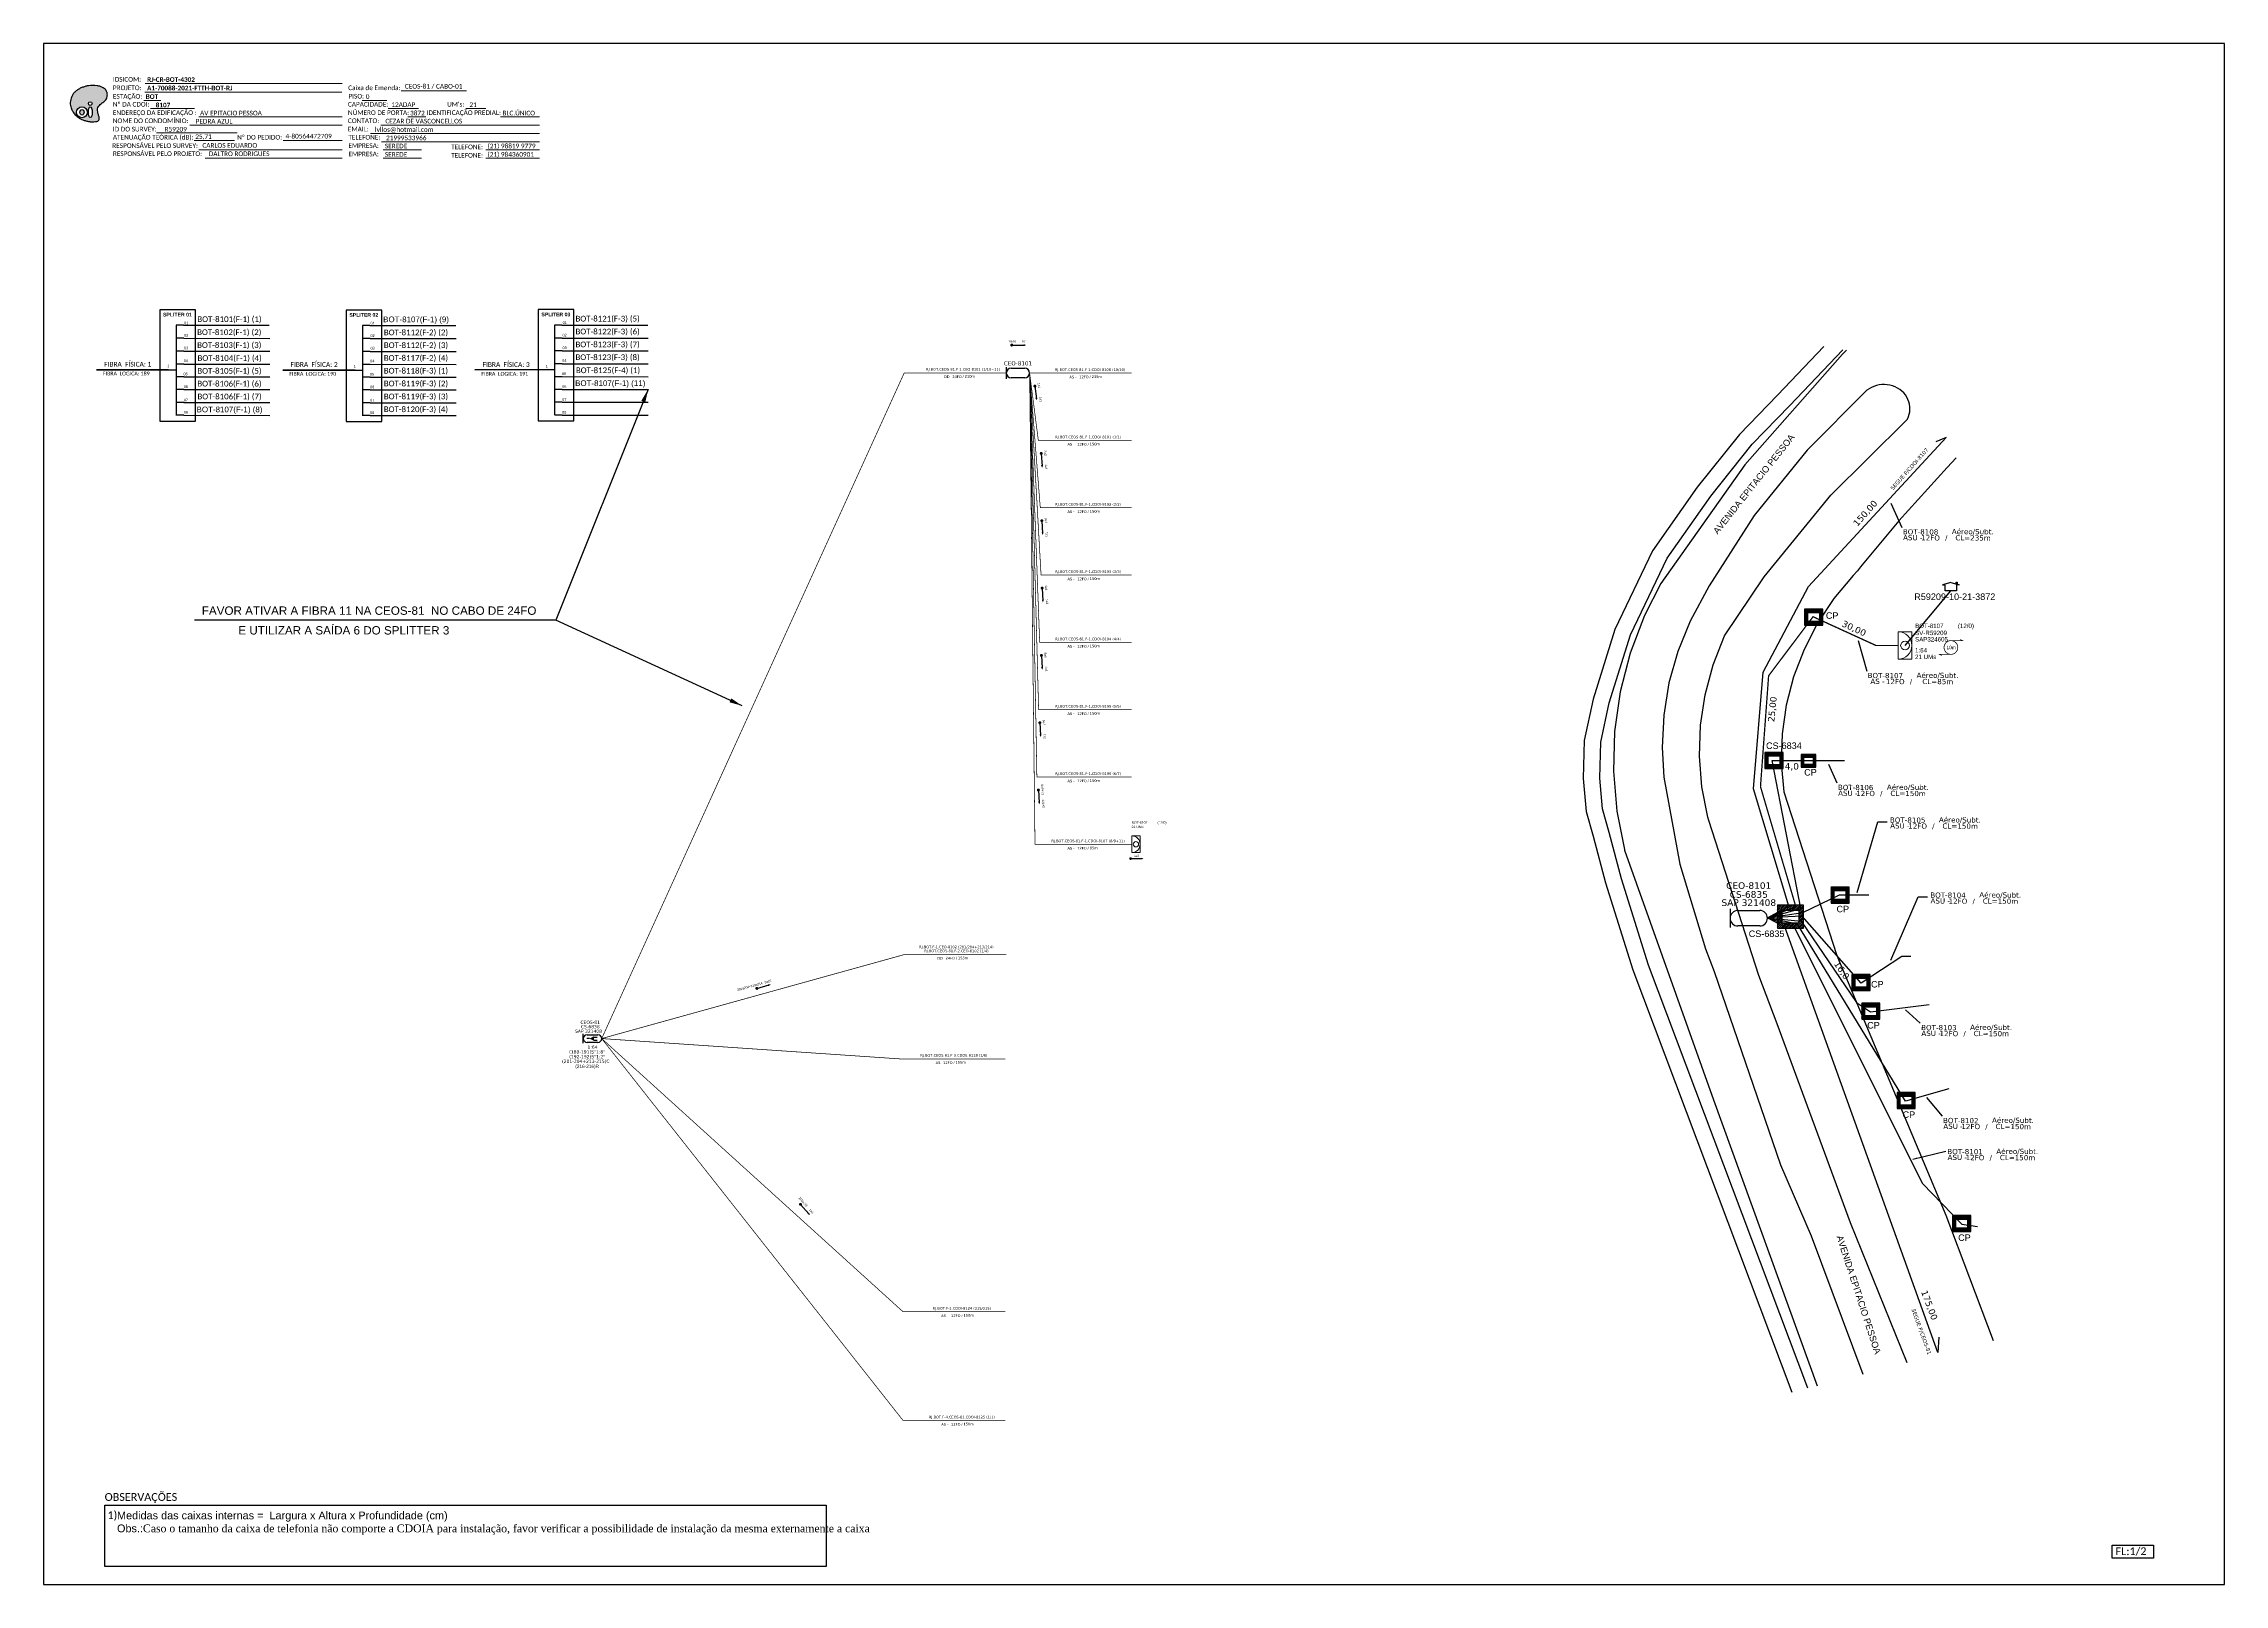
# Model space of a CAD drawing. Header units: metres. Extents: x -1286 to 457, y -500 to 94.
# Drawn here: x -1286 to -445, y -500 to 94 of the extents above; entities that cross this region are included whole.
import ezdxf
from ezdxf.enums import TextEntityAlignment as Align

# ---------------------------------------------------------------- set-up
doc = ezdxf.new("R2010")
doc.units = ezdxf.units.M
for name, color, linetype in [('10.0-Cartográfico', 4, 'Continuous'), ('10.1-Caixas Subterrâneas', 5, 'Continuous'), ('20.4-CEOS', 1, 'Continuous'), ('20.5-CEO', 1, 'Continuous'), ('CAP a instalar', 1, 'Continuous'), ('CD a instalar', 1, 'Continuous'), ('celulas gpon', 7, 'Continuous'), ('Folga', 1, 'Continuous'), ('label_cabos', 7, 'Continuous'), ('Legenda', 1, 'Continuous'), ('MUB_SEGMENTO', 7, 'Continuous'), ('SETA', 7, 'Continuous'), ('surveys', 7, 'Continuous'), ('surveys legendas', 7, 'Continuous')]:
    doc.layers.add(name, color=color, linetype=linetype)
for name, color, linetype, lineweight in [("20.0-LEGENDA DOS CDO'S", 1, 'Continuous', 0), ('20.1-CDO_INTERIOR', 1, 'Continuous', 0), ('40.1-ETIQUETAS', 1, 'Continuous', 20)]:
    doc.layers.add(name, color=color, linetype=linetype, lineweight=lineweight)
doc.layers.add('DROP DE CLIENTE', color=140, linetype='Continuous', plot=False)
doc.layers.add('EXTRA', color=50, linetype='Continuous', plot=False)
doc.styles.add('ARIAL', font='arial.ttf')
doc.styles.add('siredit', font='verdana.ttf')
doc.styles.add('WMF-Calibri0', font='calibri.ttf')
doc.styles.add('WMF-Calibri1', font='calibrib.ttf')
doc.linetypes.add('FENCELINE1', pattern='A,0.25,-0.1,[133,ltypeshp.shx,S=0.1,R=0,X=-0.1,Y=0],-0.1,1', length=1.45)
doc.dimstyles.new('ISO-25', dxfattribs={"dimtxt": 2.5, "dimasz": 2.5, "dimexe": 1.25, "dimexo": 0.625, "dimtad": 1, "dimtxsty": 'Standard', "dimcen": 2.5, "dimadec": 0, "dimazin": 0, "dimtfac": 1, "dimtmove": 0, "dimatfit": 3, "dimfxl": 0, "dimarcsym": 0})

# ---------------------------------------------------------------- blocks, each defined once
blk = doc.blocks.new('OI')
h = blk.add_hatch(color=40)
edge = h.paths.add_edge_path()
edge.add_spline(control_points=[(4.35, -0.67), (3.92, -0.99), (3.26, -1.5), (2.81, -2.59), (2.9, -3.5), (3.06, -4.27), (3.31, -4.85), (3.37, -5.39), (3.4, -5.88), (3.2, -6.4), (2.54, -6.61), (1.65, -6.63), (0.55, -6.67), (-0.56, -6.42), (-1.61, -6.14), (-2.77, -5.61), (-3.92, -4.77), (-4.89, -3.7), (-5.34, -2.65), (-5.6, -1.94), (-5.85, -0.96), (-5.71, 0.47), (-5.1, 2.02), (-4.14, 3.02), (-3.3, 3.61), (-2.37, 4.16), (-1.36, 4.44), (-0.56, 4.7), (0.79, 4.85), (2.24, 4.97), (3.79, 4.57), (4.67, 4.21), (5.44, 3.65), (5.76, 2.99), (6.03, 2.21), (6.01, 1.46), (5.72, 0.64), (5.31, 0.08), (4.88, -0.38), (4.51, -0.55), (4.35, -0.67)], knot_values=[0, 0, 0, 0, 1.60434, 2.417191, 3.427595, 4.282808, 4.776746, 5.304182, 5.888771, 6.258406, 6.858137, 7.79129, 8.986195, 10.124242, 11.187857, 12.242908, 13.953784, 15.414161, 16.515391, 17.349188, 17.675853, 19.552021, 21.515531, 22.568638, 23.63245, 24.621084, 25.782718, 26.745347, 27.142653, 29.870543, 31.004649, 31.921532, 32.709589, 33.801391, 34.042471, 35.192333, 35.971461, 36.628871, 37.254359, 37.836911, 37.836911, 37.836911, 37.836911], degree=3, periodic=0)
h.paths.add_polyline_path([(1.13, -0.87, -1), (-0.04, -0.87, -1)], flags=16)
edge = h.paths.add_edge_path(flags=16)
edge.add_ellipse((0.56, -3.59), major_axis=(-0.02, 1.71), ratio=0.361305, start_angle=0, end_angle=360)
h.paths.add_polyline_path([(-0.36, -3.62, -1), (-3.8, -3.62, -1)], flags=16)
edge = h.paths.add_edge_path(flags=0)
edge.add_ellipse((-2.08, -3.62), major_axis=(0, 0.885), ratio=0.758294, start_angle=0, end_angle=360)
at = {"color": 40}
for centre, radius in [((-2.08, -3.62), 1.72), ((0.54, -0.87), 0.587)]:
    blk.add_circle(centre, radius, dxfattribs=at)
blk.add_ellipse((-2.08, -3.62), major_axis=(0, 0.885), ratio=0.758294, start_param=-3.141592653589792, end_param=3.141592653589792, dxfattribs=at)
blk.add_ellipse((0.56, -3.59), major_axis=(-0.02, 1.71), ratio=0.361305, dxfattribs=at)
at = {"color": 40, "start_tangent": (-0.800898, -0.598801), "end_tangent": (-0.800898, -0.598801)}
blk.add_spline([(4.35, -0.67), (3.2, -1.78), (2.9, -2.54), (2.92, -3.55), (3.12, -4.38), (3.28, -4.85), (3.37, -5.37), (3.35, -5.95), (3.2, -6.29), (2.66, -6.55), (1.73, -6.63), (0.54, -6.62), (-0.58, -6.41), (-1.6, -6.11), (-2.56, -5.67), (-3.95, -4.67), (-4.89, -3.56), (-5.37, -2.56), (-5.64, -1.78), (-5.72, -1.46), (-5.63, 0.42), (-4.84, 2.22), (-4.13, 2.99), (-3.27, 3.62), (-2.4, 4.09), (-1.3, 4.47), (-0.37, 4.72), (0.02, 4.77), (2.75, 4.8), (3.85, 4.53), (4.69, 4.16), (5.31, 3.68), (5.85, 2.73), (5.93, 2.5), (5.94, 1.35), (5.67, 0.62), (5.29, 0.08), (4.84, -0.36), (4.35, -0.67)], degree=3, dxfattribs=at)
blk = doc.blocks.new('ETIQUETA_RS5F')
at = {"layer": '40.1-ETIQUETAS', "color": 0, "style": 'siredit'}
blk.add_text('/', height=1.5, dxfattribs=at).set_placement((1.6, -2), align=Align.MIDDLE_RIGHT)
for tag, p in [('ETIQUETA_R_SECUNDARIA', (1.2, 2.1)), ('ETIQUETA_R_PRIMARIA', (1.2, 4.1)), ('F_ATIVAS/F_MORTAS', (1.1, -4.2))]:
    blk.add_attdef(tag, text='', height=1.5, dxfattribs=at).set_placement(p, align=Align.MIDDLE_CENTER)
for tag, p in [('TIPO_CABO', (-6.6, -2.1)), ('CAP_CABO', (0.4, -2.1))]:
    blk.add_attdef(tag, text='', height=1.5, dxfattribs=at).set_placement(p, align=Align.MIDDLE_RIGHT)
for tag, p in [('FUSÃO_1', (0.8, -8.4)), ('FUSÃO_2', (0.8, -10.6)), ('FUSÃO_3', (0.8, -12.9)), ('FUSÃO_4', (0.8, -15.1)), ('FUSÃO_5', (0.8, -17.2))]:
    blk.add_attdef(tag, text='', height=1.5, dxfattribs=at).set_placement(p, align=Align.CENTER)
blk.add_attdef('METROS', text='', height=1.5, dxfattribs=at).set_placement((2.1, -2), align=Align.MIDDLE_LEFT)
blk = doc.blocks.new('CDOI_INT')
at = {"layer": '20.1-CDO_INTERIOR', "color": 0, "lineweight": 18}
blk.add_lwpolyline([(4.2, -4.2), (4.2, 4.2), (0, 4.2), (0, -4.2)], close=True, dxfattribs=at)
blk.add_circle((2.1, 0), 1.36, dxfattribs=at)
blk.add_arc((0, 0), 4.25, 270, 90, dxfattribs=at)
at = {"layer": "20.0-LEGENDA DOS CDO'S", "color": 0, "style": 'ARIAL'}
for tag, p in [('CDO_N', (-0.1, 10.4)), ('SPLITER_1', (21.2, 10.4)), ('SURVEY', (-0.1, 8.2)), ('SAP', (-0.1, 6.2)), ('SPLITER_2', (21.2, 8.7)), ('1:XX', (5.9, -2.2)), ('UMS', (5.9, -4.2))]:
    blk.add_attdef(tag, p, '', height=1.36, dxfattribs=at)
blk.add_attdef('FIBRAS_UTILIZADAS', text='', height=1.36, dxfattribs=at).set_placement((15.3, 10.4), align=Align.CENTER)
blk = doc.blocks.new('SURVEY_SURVEY')
for p, q in [((0, 0.0000127), (-0.0000126, 0.000009)), ((-0.0000126, 0.000009), (-0.0000086, 0.000009)), ((-0.0000086, 0), (-0.0000086, 0.000009)), ((0.0000086, 0), (-0.0000086, 0)), ((0, 0.0000127), (0.0000126, 0.000009)), ((0.0000084, 0.0000132), (0.0000098, 0.0000132)), ((0.0000084, 0.0000103), (0.0000084, 0.0000132)), ((0.0000126, 0.000009), (0.0000086, 0.000009)), ((0.0000086, 0.000009), (0.0000086, 0)), ((0.0000098, 0.0000132), (0.0000098, 0.0000099))]:
    blk.add_line(p, q)
blk = doc.blocks.new('*X70')
at = {"color": 0, "linetype": 'Continuous'}
for p, q in [((-1.25, 0.34099), (-0.49099, 1.1)), ((-1.25, 0.517767), (-0.667767, 1.1)), ((-1.25, 0.694544), (-0.844544, 1.1)), ((-1.25, 0.87132), (-1.02132, 1.1)), ((-1.25, 1.048097), (-1.198097, 1.1)), ((-1.25, 0.164214), (-0.8035, 0.610714)), ((-1.25, -0.012563), (-0.8035, 0.433937)), ((-1.25, -0.18934), (-0.8035, 0.25716)), ((-1.25, -0.366117), (-0.8035, 0.080383)), ((-0.789214, 0.625), (-0.314214, 1.1)), ((-0.612437, 0.625), (-0.137437, 1.1)), ((-0.43566, 0.625), (0.03934, 1.1)), ((-0.258883, 0.625), (0.216117, 1.1)), ((-0.082107, 0.625), (0.392893, 1.1)), ((0.09467, 0.625), (0.56967, 1.1)), ((0.271447, 0.625), (0.746447, 1.1)), ((0.448223, 0.625), (0.923223, 1.1)), ((0.625, 0.625), (1.1, 1.1)), ((0.801777, 0.625), (1.25, 1.073223)), ((0.8035, 0.449947), (1.25, 0.896447)), ((0.8035, 0.27317), (1.25, 0.71967)), ((0.8035, 0.096393), (1.25, 0.542893)), ((0.8035, -0.080383), (1.25, 0.366117)), ((0.8035, -0.25716), (1.25, 0.18934)), ((0.8035, -0.433937), (1.25, 0.012563)), ((-1.25, -0.542893), (-0.8035, -0.096393)), ((-1.25, -0.71967), (-0.8035, -0.27317)), ((-1.25, -0.896447), (-0.8035, -0.449947)), ((-1.25, -1.073223), (-0.801777, -0.625)), ((-1.1, -1.1), (-0.625, -0.625)), ((-0.923223, -1.1), (-0.448223, -0.625)), ((-0.746447, -1.1), (-0.271447, -0.625)), ((-0.56967, -1.1), (-0.09467, -0.625)), ((-0.392893, -1.1), (0.082107, -0.625)), ((-0.216117, -1.1), (0.258883, -0.625)), ((-0.03934, -1.1), (0.43566, -0.625)), ((0.137437, -1.1), (0.612437, -0.625)), ((0.314214, -1.1), (0.789214, -0.625)), ((0.49099, -1.1), (1.25, -0.34099)), ((0.667767, -1.1), (1.25, -0.517767)), ((0.8035, -0.610714), (1.25, -0.164214)), ((0.844544, -1.1), (1.25, -0.694544)), ((1.02132, -1.1), (1.25, -0.87132)), ((1.198097, -1.1), (1.25, -1.048097))]:
    blk.add_line(p, q, dxfattribs=at)
blk = doc.blocks.new('MANHOLE_MQ')
at = {"color": 0, "linetype": 'Continuous'}
for p, q in [((0.0000062, 0.0000057), (-0.0000063, 0.0000057)), ((-0.0000063, 0.0000057), (-0.0000063, -0.0000053)), ((-0.000004, 0.0000033), (0.000004, 0.0000033)), ((-0.000004, -0.0000029), (-0.000004, 0.0000033)), ((0.000004, 0.0000033), (0.000004, -0.0000029)), ((0.0000062, -0.0000053), (0.0000062, 0.0000057)), ((-0.0000063, -0.0000053), (0.0000062, -0.0000053)), ((0.000004, -0.0000029), (-0.000004, -0.0000029)), ((0.000004, -0.0000029), (0.000004, -0.0000029))]:
    blk.add_line(p, q, dxfattribs=at)
at = {"color": 0, "linetype": 'Continuous', "xscale": 5e-06, "yscale": 5e-06, "zscale": 1e-05}
blk.add_blockref('*X70', (0, 0.0000002), dxfattribs=at)
blk = doc.blocks.new('LEGENDA DOS CABOS')
at = {"layer": 'EXTRA', "color": 0, "style": 'siredit'}
for tag, p in [('ID', (4.6, 0.97)), ('XX', (9.03, 0.97))]:
    blk.add_attdef(tag, text='', height=0.48, rotation=359.69, dxfattribs=at).set_placement(p, align=Align.MIDDLE_CENTER)
at = {"layer": 'Legenda', "color": 0, "style": 'siredit'}
for tag, p in [('TIPO_CABO', (1.31, 0)), ('CABO', (4.69, -0.05)), ('/', (6.81, -0.05)), ('METROS', (10.03, -0.05))]:
    blk.add_attdef(tag, text='', height=0.8, rotation=359.69, dxfattribs=at).set_placement(p, align=Align.MIDDLE_CENTER)
blk = doc.blocks.new('A$C07E14978')
at = {"layer": 'Folga', "color": 0, "const_width": 0.137}
for points in [[(2.23, 0.28), (0.03, 0.28), (0.47, 0.06)], [(2.23, 2.92), (4.42, 2.92), (3.98, 3.13)]]:
    blk.add_lwpolyline(points, dxfattribs=at)
at = {"layer": 'Folga', "color": 0, "const_width": 0.146}
blk.add_lwpolyline([(2.23, 2.92, 1.000012), (2.23, 0.28, 0.999978)], format="xyb", close=True, dxfattribs=at)
at = {"layer": 'Folga', "color": 0}
blk.add_text('10m', height=0.659, dxfattribs=at).set_placement((1.38, 1.27))

msp = doc.modelspace()

# ---------------------------------------------------------------- linework, layer by layer
at = {"color": 7, "linetype": 'Continuous'}
for p, q in [((-1234.94, -14.39), (-1234.94, -49.13)), ((-1232.13, -14.39), (-1234.94, -14.39)), ((-1163.06, -14.5), (-1163.06, -49.24)), ((-1160.24, -14.5), (-1163.06, -14.5)), ((-1088.99, -14.32), (-1088.99, -49.06)), ((-1086.18, -14.32), (-1088.99, -14.32)), ((-1231.98, -19.42), (-1234.8, -19.42)), ((-1231.98, -24.37), (-1234.8, -24.37)), ((-1160.1, -19.52), (-1162.91, -19.52)), ((-1160.1, -24.48), (-1162.91, -24.48)), ((-1086.04, -19.35), (-1088.85, -19.35)), ((-1086.04, -24.3), (-1088.85, -24.3)), ((-1237.86, -31.53), (-1234.95, -31.53)), ((-1231.98, -29.35), (-1234.8, -29.35)), ((-1165.98, -31.64), (-1163.07, -31.64)), ((-1160.1, -29.45), (-1162.91, -29.45)), ((-1091.91, -31.46), (-1089.01, -31.46)), ((-1086.04, -29.28), (-1088.85, -29.28)), ((-1231.98, -34.28), (-1234.8, -34.28)), ((-1231.98, -39.21), (-1234.8, -39.21)), ((-1160.1, -34.38), (-1162.91, -34.38)), ((-1160.1, -39.32), (-1162.91, -39.32)), ((-1086.04, -34.21), (-1088.85, -34.21)), ((-1086.04, -39.14), (-1088.85, -39.14)), ((-1231.98, -44.16), (-1234.8, -44.16)), ((-1231.98, -49.1), (-1234.8, -49.1)), ((-1160.1, -44.27), (-1162.91, -44.27)), ((-1160.1, -49.21), (-1162.91, -49.21)), ((-1086.04, -44.09), (-1088.85, -44.09)), ((-1086.04, -49.03), (-1088.85, -49.03))]:
    msp.add_line(p, q, dxfattribs=at)
at = {"color": 10, "linetype": 'Continuous'}
for p, q in [((-1232.13, -14.39), (-1199.03, -14.4)), ((-1160.24, -14.5), (-1127.14, -14.51)), ((-1086.18, -14.32), (-1053.08, -14.33)), ((-1231.98, -19.42), (-1198.89, -19.43)), ((-1231.98, -24.36), (-1198.89, -24.37)), ((-1160.1, -19.52), (-1127, -19.53)), ((-1160.1, -24.47), (-1127, -24.48)), ((-1086.04, -19.35), (-1052.94, -19.36)), ((-1086.04, -24.29), (-1052.94, -24.3)), ((-1231.98, -29.34), (-1198.89, -29.35)), ((-1160.1, -29.44), (-1127, -29.45)), ((-1086.04, -29.27), (-1052.94, -29.28)), ((-1231.98, -34.27), (-1198.89, -34.28)), ((-1231.98, -39.2), (-1198.89, -39.21)), ((-1160.1, -34.37), (-1127, -34.38)), ((-1160.1, -39.31), (-1127, -39.32)), ((-1086.04, -34.2), (-1052.94, -34.21)), ((-1086.04, -39.13), (-1052.94, -39.14)), ((-1231.98, -44.15), (-1198.89, -44.16)), ((-1231.98, -49.1), (-1198.89, -49.11)), ((-1160.1, -44.26), (-1127, -44.27)), ((-1160.1, -49.21), (-1127, -49.22)), ((-1086.04, -44.08), (-1052.94, -44.09)), ((-1086.04, -49.03), (-1052.94, -49.04))]:
    msp.add_line(p, q, dxfattribs=at)
at = {"color": 1, "linetype": 'Continuous', "lineweight": 60}
for p, q in [((-1237.86, -31.53), (-1265.69, -31.62)), ((-1165.98, -31.64), (-1193.8, -31.73)), ((-1091.91, -31.46), (-1119.74, -31.55))]:
    msp.add_line(p, q, dxfattribs=at)
at = {"color": 0}
for p, q in [((-1262.5, -469.23), (-984.25, -469.23)), ((-1262.5, -492.93), (-1262.5, -469.23)), ((-984.25, -469.23), (-984.25, -492.93)), ((-984.25, -492.93), (-1262.5, -492.93))]:
    msp.add_line(p, q, dxfattribs=at)
msp.add_lwpolyline([(-1286.07, -499.81), (-445.07, -499.81), (-445.07, 94.19), (-1286.07, 94.19)], close=True)
at = {"color": 7, "lineweight": 0}
for points in [[(-1246.94, 78.79), (-1170.96, 78.79)], [(-1148.15, 76.01), (-1123.01, 76.01)], [(-1247.47, 72.24), (-1240.92, 72.24)], [(-1246.97, 75.52), (-1171.01, 75.52)], [(-1244.81, 69.17), (-1227.84, 69.17)], [(-1163.19, 72.28), (-1153.71, 72.28)], [(-1153.14, 69.17), (-1141.52, 69.17)], [(-1123.2, 69.17), (-1115.53, 69.17)], [(-1242.49, 59.75), (-1211.44, 59.75)], [(-1229.65, 62.82), (-1170.98, 62.82)], [(-1226.24, 65.93), (-1170.98, 65.93)], [(-1160.06, 59.58), (-1094.8, 59.58)], [(-1156.02, 62.82), (-1094.8, 62.82)], [(-1145.56, 65.93), (-1138.61, 65.93)], [(-1109.86, 65.93), (-1094.82, 65.93)], [(-1227.96, 56.79), (-1212.45, 56.79)], [(-1226.24, 53.23), (-1170.98, 53.23)], [(-1193.73, 56.79), (-1170.96, 56.79)], [(-1155.78, 56.34), (-1094.8, 56.34)], [(-1155.17, 53.23), (-1140.37, 53.23)], [(-1115.57, 53.23), (-1094.8, 53.23)], [(-1223.75, 49.99), (-1170.98, 49.99)], [(-1155.17, 49.99), (-1140.37, 49.99)], [(-1115.57, 49.99), (-1094.8, 49.99)]]:
    msp.add_lwpolyline(points, dxfattribs=at)
at = {"color": 7}
for points in [[(-1095.37, -51.29), (-1081.54, -51.29), (-1081.54, -8.37), (-1095.37, -8.37)], [(-1241.31, -51.36), (-1227.49, -51.36), (-1227.49, -8.43), (-1241.31, -8.43)], [(-1169.43, -51.46), (-1155.61, -51.46), (-1155.61, -8.54), (-1169.43, -8.54)], [(-488.37, -484.64), (-472.44, -484.64), (-472.44, -489.7), (-488.37, -489.7)]]:
    msp.add_lwpolyline(points, close=True, dxfattribs=at)
for points, const_width in [([(-913, -22.02, 1), (-912.43, -22.02, 1)], 0.573), ([(-903.81, -37.55, 1), (-903.74, -38.12, 1)], 0.573), ([(-901.34, -63.49, 1), (-901.31, -64.07, 1)], 0.573), ([(-901.13, -89.44, 1), (-901.1, -90.01, 1)], 0.573), ([(-901.03, -115.41, 1), (-900.99, -115.98, 1)], 0.573), ([(-901.3, -141.36, 1), (-901.27, -141.93, 1)], 0.573), ([(-901.9, -167.31, 1), (-901.87, -167.88, 1)], 0.573), ([(-902.46, -193.26, 1), (-902.43, -193.83, 1)], 0.573), ([(-867.16, -220.01, 1), (-866.64, -220.01, 1)], 0.521), ([(-867.16, -220.01, 1), (-866.64, -220.01, 1)], 0.521), ([(-1011.28, -270.11, 1), (-1010.73, -269.96, 1)], 0.573), ([(-994.38, -353.08, 1), (-994, -353.51, 1)], 0.573)]:
    msp.add_lwpolyline(points, format="xyb", close=True, dxfattribs=dict(const_width=const_width))
at = {"layer": '10.0-Cartográfico', "color": 4}
for points in [[(-599.57, -22.6), (-617.38, -41.35), (-632.11, -56.54), (-648.39, -76.84), (-665.59, -101.37), (-680.14, -131.68), (-688.55, -158.5), (-691.91, -174.46), (-692.36, -189.18), (-691.22, -201.78), (-688.5, -211.36), (-683.72, -229.33), (-673.22, -262.85), (-611.82, -425.74)], [(-605.65, -424.16), (-667.13, -261.05), (-677.55, -227.8), (-682.31, -209.91), (-684.9, -200.78), (-685.97, -189.02), (-685.54, -175.11), (-682.33, -159.9), (-674.13, -133.71), (-659.96, -104.19), (-643.14, -80.22), (-627.16, -60.28), (-612.61, -45.28), (-592.21, -23.8)], [(-590.82, -24.03), (-592.35, -25.55), (-629.94, -68.15), (-662.42, -114), (-668.7, -126.33), (-674.23, -140.82), (-678.11, -155.77), (-680.25, -170.98), (-680.68, -186.34), (-679.38, -201.66), (-676.41, -216.52), (-676.35, -216.75), (-642.07, -313.01), (-602.11, -423.25)], [(-582.92, -39.46), (-606, -62.55), (-626.39, -87.77), (-643.81, -114.83), (-651.11, -128.48), (-655.86, -140.19), (-659.26, -152.3), (-661.27, -164.67), (-661.88, -177.17), (-661.19, -188.6), (-655.02, -222.1), (-645.11, -254.8), (-641.77, -263.54), (-616.19, -338.04), (-604.42, -365.39), (-584.48, -418.73)], [(-567.46, -414.36), (-589.22, -360.38), (-617.59, -283.7), (-624.56, -265.11), (-643.93, -205.36), (-644.29, -204.01), (-646.54, -192.32), (-647.48, -180.48), (-647.07, -168.62), (-645.33, -156.84), (-642.26, -145.31), (-637.9, -134.14), (-622.54, -111.41), (-596.8, -79.83), (-567.85, -51.12), (-567.41, -50.71), (-567.39, -50.67), (-567.32, -50.53), (-566.92, -49.62), (-566.61, -48.69), (-566.43, -47.74), (-566.34, -46.77), (-566.38, -45.8), (-566.52, -44.83), (-566.75, -43.89), (-567.1, -42.96), (-567.55, -42.09), (-568.1, -41.26), (-568.74, -40.48), (-569.48, -39.78), (-570.27, -39.14), (-571.13, -38.58), (-572.07, -38.12), (-573.05, -37.75), (-574.05, -37.49), (-575.07, -37.3), (-576.12, -37.24), (-577.2, -37.25), (-578.22, -37.38), (-579.24, -37.62), (-580.24, -37.94), (-581.18, -38.36), (-582.08, -38.87), (-582.92, -39.46)], [(-548.5, -65.49), (-552.03, -69.27), (-570.55, -89.8), (-585.46, -107.56), (-586.61, -109.04), (-588.27, -110.8), (-595.64, -119.68), (-601.95, -129.24), (-607.16, -139.34), (-611.21, -149.91), (-614.04, -160.8), (-615.63, -171.9), (-615.94, -183.1), (-614.99, -194.27)], [(-614.99, -194.27), (-594.56, -257.34), (-552.54, -357.46), (-534.22, -405.83)]]:
    msp.add_lwpolyline(points, dxfattribs=at)
at = {"layer": '20.1-CDO_INTERIOR', "color": 1, "lineweight": 18}
msp.add_lwpolyline([(-565.56, -143.15), (-565.55, -132.53), (-570.87, -132.53), (-570.87, -143.15)], close=True, dxfattribs=at)
msp.add_circle((-568.21, -137.84), 1.7, dxfattribs=at)
msp.add_arc((-570.87, -137.84), 5.31, 269.97241, 89.97241, dxfattribs=at)
at = {"layer": '20.4-CEOS', "color": 5}
for p, q in [((-1076.46, -287.9), (-1072.32, -287.9)), ((-1072.32, -290.85), (-1076.46, -290.85))]:
    msp.add_line(p, q, dxfattribs=at)
for points in [[(-1077.94, -291.15), (-1077.94, -287.6)], [(-1075.53, -289.38), (-1076.53, -289.38)], [(-1073.9, -288.79), (-1072.64, -288.79)], [(-1073.9, -290.02), (-1072.64, -290.02)]]:
    msp.add_lwpolyline(points, dxfattribs=at)
msp.add_lwpolyline([(-1075.53, -289.38, 0, 1.82, 0), (-1073.82, -289.38, 1.82, 1.82, 0)], format="xyseb", dxfattribs=at)
for centre, start, end in [((-1076.46, -289.38), 90, 270), ((-1072.32, -289.38), 270, 90)]:
    msp.add_arc(centre, 1.48, start, end, dxfattribs=at)
at = {"layer": '20.5-CEO', "color": 5}
for p, q in [((-912.94, -30.94), (-907.69, -30.94)), ((-907.69, -34.68), (-912.94, -34.68)), ((-632.67, -239.99), (-624.28, -239.99)), ((-624.28, -245.97), (-632.67, -245.97))]:
    msp.add_line(p, q, dxfattribs=at)
for points in [[(-914.81, -30.56), (-914.81, -35.07)], [(-635.67, -239.37), (-635.67, -246.59)]]:
    msp.add_lwpolyline(points, dxfattribs=at)
for centre, radius, start, end in [((-912.94, -32.81), 1.87, 90, 270), ((-907.69, -32.81), 1.87, 270, 90), ((-632.67, -242.98), 2.99, 90, 270), ((-624.28, -242.98), 2.99, 270, 90)]:
    msp.add_arc(centre, radius, start, end, dxfattribs=at)
at = {"layer": 'CAP a instalar', "color": 5, "linetype": 'FENCELINE1', "ltscale": 7, "const_width": 0.267}
for points in [[(-954.21, -32.81), (-1070.85, -289.38)], [(-914.81, -32.81), (-954.21, -32.81)]]:
    msp.add_lwpolyline(points, dxfattribs=at)
at = {"layer": 'CAP a instalar', "color": 8, "linetype": 'FENCELINE1', "ltscale": 7, "const_width": 0.267}
for points in [[(-866.43, -110.66), (-901.41, -110.66), (-905.82, -32.78)], [(-866.43, -32.79), (-905.82, -32.79), (-905.82, -32.79)], [(-866.43, -58.76), (-902.46, -58.76), (-905.82, -32.81)], [(-866.43, -84.71), (-901.71, -84.71), (-905.82, -32.81)], [(-866.43, -136.63), (-901.94, -136.63), (-905.82, -32.83)], [(-866.43, -162.57), (-902.35, -162.57), (-905.82, -32.83)], [(-866.43, -188.52), (-903.02, -188.52), (-905.82, -32.83)]]:
    msp.add_lwpolyline(points, dxfattribs=at)
at = {"layer": 'CAP a instalar', "color": 1, "linetype": 'FENCELINE1', "ltscale": 7, "const_width": 0.267}
msp.add_lwpolyline([(-866.43, -214.47), (-903.75, -214.47), (-905.82, -32.83)], dxfattribs=at)
at = {"layer": 'CAP a instalar', "color": 7, "linetype": 'FENCELINE1', "ltscale": 7, "const_width": 0.267}
for points in [[(-954.21, -257.02), (-1070.85, -289.38)], [(-914.81, -257.02), (-954.21, -257.02)], [(-954.64, -297.3), (-1070.85, -289.38)], [(-954.64, -394.7), (-1070.85, -289.38)], [(-954.64, -436.6), (-1070.85, -289.38)], [(-915.24, -297.3), (-954.64, -297.3)], [(-915.24, -394.7), (-954.64, -394.7)], [(-915.24, -436.6), (-954.64, -436.6)]]:
    msp.add_lwpolyline(points, dxfattribs=at)
at = {"layer": 'CD a instalar', "color": 7, "linetype": 'ByBlock'}
for points in [[(-621.29, -242.85), (-612.99, -238.34), (-626.68, -193.07), (-622.94, -148.17), (-605.43, -115.13), (-552.38, -57.65), (-556.3, -59.27)], [(-621.29, -242.85), (-608.41, -239.3), (-619.42, -182.2), (-591.6, -182.2)], [(-621.29, -242.85), (-607.62, -240.72), (-593.55, -233.96), (-582.2, -233.96)], [(-565.93, -257.8), (-569.5, -257.8), (-585.16, -268.04), (-607.9, -242.25), (-621.29, -242.85)], [(-621.29, -242.85), (-611.05, -246.21), (-561.47, -345.24), (-546.27, -360.89), (-540.23, -361.79)], [(-551.35, -308.81), (-568.1, -313.51), (-609.64, -245.23), (-621.29, -242.85)], [(-621.29, -242.85), (-608.34, -244.17), (-586.95, -275.45), (-581.58, -279.06), (-558.9, -276.22)]]:
    msp.add_lwpolyline(points, dxfattribs=at)
at = {"layer": 'CD a instalar', "linetype": 'FENCELINE1', "ltscale": 8, "const_width": 0.5}
msp.add_lwpolyline([(-621.29, -242.85), (-610.34, -238.52), (-623.97, -192.25), (-620.83, -149.51), (-603.7, -126.75), (-579.43, -137.84), (-570.87, -137.84)], dxfattribs=at)
at = {"layer": 'CD a instalar', "color": 5, "linetype": 'ByBlock'}
for points in [[(-621.29, -242.85), (-614.53, -246.26)], [(-555.13, -404.5), (-555.54, -410.41), (-614.53, -246.26)]]:
    msp.add_lwpolyline(points, dxfattribs=at)
at = {"layer": 'DROP DE CLIENTE'}
msp.add_lwpolyline([(-568.21, -137.84), (-550.56, -116.75)], dxfattribs=at)
at = {"layer": 'SETA'}
for points in [[(-912.71, -22.02), (-907.79, -22.02)], [(-903.78, -37.83), (-903.2, -42.73)], [(-901.33, -63.78), (-901.04, -68.7)], [(-901.11, -89.73), (-900.83, -94.64)], [(-901.01, -115.7), (-900.73, -120.62)], [(-901.28, -141.65), (-901, -146.56)], [(-901.89, -167.59), (-901.6, -172.51)], [(-902.44, -193.54), (-902.16, -198.46)], [(-866.9, -220.01), (-862.42, -220.01)], [(-866.9, -220.01), (-862.42, -220.01)], [(-1011.01, -270.03), (-1006.26, -268.72)], [(-994.19, -353.3), (-990.94, -357)]]:
    msp.add_lwpolyline(points, dxfattribs=at)
for points in [[(-908.18, -21.63), (-907.13, -22.01), (-908.18, -22.39)], [(-902.86, -42.29), (-903.11, -43.37), (-903.61, -42.38)], [(-900.68, -68.28), (-901, -69.35), (-901.44, -68.32)], [(-900.46, -94.23), (-900.78, -95.3), (-901.22, -94.27)], [(-900.36, -120.2), (-900.68, -121.27), (-901.12, -120.24)], [(-900.63, -146.15), (-900.95, -147.22), (-901.4, -146.19)], [(-901.24, -172.09), (-901.56, -173.16), (-902, -172.14)], [(-901.79, -198.04), (-902.11, -199.11), (-902.56, -198.09)], [(-862.78, -219.66), (-861.82, -220.01), (-862.78, -220.35)], [(-862.78, -219.66), (-861.82, -220.01), (-862.78, -220.35)], [(-1006.74, -268.45), (-1005.63, -268.53), (-1006.54, -269.18)], [(-990.91, -356.44), (-990.5, -357.48), (-991.48, -356.95)]]:
    msp.add_solid(points, dxfattribs=at)

# ---------------------------------------------------------------- block references
at = {"color": 7, "xscale": 1.213923925163967, "yscale": 1.213923925163967, "zscale": 1.213923925163967, "rotation": 0.1532896023949059}
msp.add_blockref('OI', (-1268.76, 72.14), dxfattribs=at)
at = {"layer": '10.1-Caixas Subterrâneas', "color": 30, "rotation": 180.0000000000633}
for p, xscale, yscale, zscale in [((-603.48, -126.77), 559628.2200445269, 559628.2200445269, 559628.2200445269), ((-618.78, -182.05), 559628.2200445269, 559628.2200445269, 559628.2200445269), ((-605.44, -182.2), 447702.5760356215, 447702.5760356215, 447702.5760356215), ((-593.3, -233.93), 559628.2200445269, 559628.2200445269, 559628.2200445269), ((-612.44, -242.2), 805864.6368641186, 805864.6368641186, 805864.6368641186), ((-585.23, -267.68), 559628.2200445269, 559628.2200445269, 559628.2200445269), ((-581.46, -278.76), 559628.2200445269, 559628.2200445269, 559628.2200445269), ((-567.81, -313.2), 559628.2200445269, 559628.2200445269, 559628.2200445269), ((-546.39, -360.61), 559628.2200445269, 559628.2200445269, 559628.2200445269)]:
    msp.add_blockref('MANHOLE_MQ', p, dxfattribs=dict(at, xscale=xscale, yscale=yscale, zscale=zscale))
at = {"layer": '20.1-CDO_INTERIOR', "color": 1, "ltscale": 11}
ref = msp.add_blockref('CDOI_INT', (-866.43, -214.47), dxfattribs=dict(at, xscale=0.7596351593656431, yscale=0.7596351593656431, zscale=0.7596351593656431))
ref.add_attrib('CDO_N', 'BOT-8107', (-866.49, -206.58), dxfattribs={"layer": "20.0-LEGENDA DOS CDO'S", "color": 0, "height": 0.948, "style": 'ARIAL'})
ref.add_attrib('FIBRAS_UTILIZADAS', '(12/0)', dxfattribs={"layer": "20.0-LEGENDA DOS CDO'S", "color": 0, "height": 0.948, "style": 'ARIAL'}).set_placement((-854.77, -206.58), align=Align.CENTER)
ref.add_attrib('SURVEY', '21 UMs', (-866.49, -208.24), dxfattribs={"layer": "20.0-LEGENDA DOS CDO'S", "color": 0, "height": 0.948, "style": 'ARIAL'})
at = {"layer": '40.1-ETIQUETAS', "color": 8}
ref = msp.add_blockref('ETIQUETA_RS5F', (-883.32, -32.9), dxfattribs=dict(at, xscale=0.6682499914055975, yscale=0.6682499914055975, zscale=0.6682499914055975))
ref.add_attrib('ETIQUETA_R_SECUNDARIA', 'RJ.BOT.CEOS-81.F-1.CDOI-8108 (10/10)', dxfattribs={"color": 0, "height": 1.0024, "style": 'siredit'}).set_placement((-882.52, -31.5), align=Align.MIDDLE_CENTER)
ref.add_attrib('TIPO_CABO', 'AS -', dxfattribs={"color": 0, "height": 1.002, "style": 'siredit'}).set_placement((-887.74, -34.32), align=Align.MIDDLE_RIGHT)
ref.add_attrib('CAP_CABO', '12FO', dxfattribs={"color": 0, "height": 1.002, "style": 'siredit'}).set_placement((-883.07, -34.3), align=Align.MIDDLE_RIGHT)
ref.add_attrib('METROS', '235m', dxfattribs={"color": 0, "height": 1.002, "style": 'siredit'}).set_placement((-881.9, -34.21), align=Align.MIDDLE_LEFT)
ref = msp.add_blockref('ETIQUETA_RS5F', (-884.06, -58.87), dxfattribs=dict(at, xscale=0.6682499914055975, yscale=0.6682499914055975, zscale=0.6682499914055975))
ref.add_attrib('ETIQUETA_R_SECUNDARIA', 'RJ.BOT.CEOS-81.F-1.CDOI-8101 (1/1)', dxfattribs={"color": 0, "height": 1.0024, "style": 'siredit'}).set_placement((-883.27, -57.47), align=Align.MIDDLE_CENTER)
ref.add_attrib('TIPO_CABO', 'AS -', dxfattribs={"color": 0, "height": 1.002, "style": 'siredit'}).set_placement((-888.48, -60.29), align=Align.MIDDLE_RIGHT)
ref.add_attrib('CAP_CABO', '12FO', dxfattribs={"color": 0, "height": 1.002, "style": 'siredit'}).set_placement((-883.82, -60.27), align=Align.MIDDLE_RIGHT)
ref.add_attrib('METROS', '150m', dxfattribs={"color": 0, "height": 1.002, "style": 'siredit'}).set_placement((-882.65, -60.18), align=Align.MIDDLE_LEFT)
ref = msp.add_blockref('ETIQUETA_RS5F', (-884.06, -84.82), dxfattribs=dict(at, xscale=0.6682499914055975, yscale=0.6682499914055975, zscale=0.6682499914055975))
ref.add_attrib('ETIQUETA_R_SECUNDARIA', 'RJ.BOT.CEOS-81.F-1.CDOI-8102 (2/2)', dxfattribs={"color": 0, "height": 1.0024, "style": 'siredit'}).set_placement((-883.27, -83.41), align=Align.MIDDLE_CENTER)
ref.add_attrib('TIPO_CABO', 'AS -', dxfattribs={"color": 0, "height": 1.002, "style": 'siredit'}).set_placement((-888.48, -86.23), align=Align.MIDDLE_RIGHT)
ref.add_attrib('CAP_CABO', '12FO', dxfattribs={"color": 0, "height": 1.002, "style": 'siredit'}).set_placement((-883.82, -86.22), align=Align.MIDDLE_RIGHT)
ref.add_attrib('METROS', '150m', dxfattribs={"color": 0, "height": 1.002, "style": 'siredit'}).set_placement((-882.65, -86.13), align=Align.MIDDLE_LEFT)
ref = msp.add_blockref('ETIQUETA_RS5F', (-884.06, -110.77), dxfattribs=dict(at, xscale=0.6682499914055975, yscale=0.6682499914055975, zscale=0.6682499914055975))
ref.add_attrib('ETIQUETA_R_SECUNDARIA', 'RJ.BOT.CEOS-81.F-1.CDOI-8103 (3/3)', dxfattribs={"color": 0, "height": 1.0024, "style": 'siredit'}).set_placement((-883.27, -109.36), align=Align.MIDDLE_CENTER)
ref.add_attrib('TIPO_CABO', 'AS -', dxfattribs={"color": 0, "height": 1.002, "style": 'siredit'}).set_placement((-888.48, -112.18), align=Align.MIDDLE_RIGHT)
ref.add_attrib('CAP_CABO', '12FO', dxfattribs={"color": 0, "height": 1.002, "style": 'siredit'}).set_placement((-883.82, -112.17), align=Align.MIDDLE_RIGHT)
ref.add_attrib('METROS', '150m', dxfattribs={"color": 0, "height": 1.002, "style": 'siredit'}).set_placement((-882.65, -112.07), align=Align.MIDDLE_LEFT)
ref = msp.add_blockref('ETIQUETA_RS5F', (-884.06, -136.74), dxfattribs=dict(at, xscale=0.6682499914055975, yscale=0.6682499914055975, zscale=0.6682499914055975))
ref.add_attrib('ETIQUETA_R_SECUNDARIA', 'RJ.BOT.CEOS-81.F-1.CDOI-8104 (4/4)', dxfattribs={"color": 0, "height": 1.0024, "style": 'siredit'}).set_placement((-883.27, -135.33), align=Align.MIDDLE_CENTER)
ref.add_attrib('TIPO_CABO', 'AS -', dxfattribs={"color": 0, "height": 1.002, "style": 'siredit'}).set_placement((-888.48, -138.15), align=Align.MIDDLE_RIGHT)
ref.add_attrib('CAP_CABO', '12FO', dxfattribs={"color": 0, "height": 1.002, "style": 'siredit'}).set_placement((-883.82, -138.14), align=Align.MIDDLE_RIGHT)
ref.add_attrib('METROS', '150m', dxfattribs={"color": 0, "height": 1.002, "style": 'siredit'}).set_placement((-882.65, -138.05), align=Align.MIDDLE_LEFT)
ref = msp.add_blockref('ETIQUETA_RS5F', (-884.06, -162.69), dxfattribs=dict(at, xscale=0.6682499914055975, yscale=0.6682499914055975, zscale=0.6682499914055975))
ref.add_attrib('ETIQUETA_R_SECUNDARIA', 'RJ.BOT.CEOS-81.F-1.CDOI-8105 (5/5)', dxfattribs={"color": 0, "height": 1.0024, "style": 'siredit'}).set_placement((-883.27, -161.28), align=Align.MIDDLE_CENTER)
ref.add_attrib('TIPO_CABO', 'AS -', dxfattribs={"color": 0, "height": 1.002, "style": 'siredit'}).set_placement((-888.48, -164.1), align=Align.MIDDLE_RIGHT)
ref.add_attrib('CAP_CABO', '12FO', dxfattribs={"color": 0, "height": 1.002, "style": 'siredit'}).set_placement((-883.82, -164.09), align=Align.MIDDLE_RIGHT)
ref.add_attrib('METROS', '150m', dxfattribs={"color": 0, "height": 1.002, "style": 'siredit'}).set_placement((-882.65, -163.99), align=Align.MIDDLE_LEFT)
ref = msp.add_blockref('ETIQUETA_RS5F', (-884.06, -188.63), dxfattribs=dict(at, xscale=0.6682499914055975, yscale=0.6682499914055975, zscale=0.6682499914055975))
ref.add_attrib('ETIQUETA_R_SECUNDARIA', 'RJ.BOT.CEOS-81.F-1.CDOI-8106 (6/7)', dxfattribs={"color": 0, "height": 1.0024, "style": 'siredit'}).set_placement((-883.27, -187.23), align=Align.MIDDLE_CENTER)
ref.add_attrib('TIPO_CABO', 'AS -', dxfattribs={"color": 0, "height": 1.002, "style": 'siredit'}).set_placement((-888.48, -190.05), align=Align.MIDDLE_RIGHT)
ref.add_attrib('CAP_CABO', '12FO', dxfattribs={"color": 0, "height": 1.002, "style": 'siredit'}).set_placement((-883.82, -190.03), align=Align.MIDDLE_RIGHT)
ref.add_attrib('METROS', '150m', dxfattribs={"color": 0, "height": 1.002, "style": 'siredit'}).set_placement((-882.65, -189.94), align=Align.MIDDLE_LEFT)
at = {"layer": '40.1-ETIQUETAS', "color": 7}
ref = msp.add_blockref('ETIQUETA_RS5F', (-934.86, -256.99), dxfattribs=dict(at, xscale=0.6682499914055975, yscale=0.6682499914055975, zscale=0.6682499914055975))
ref.add_attrib('ETIQUETA_R_PRIMARIA', 'RJ.BOT.F-1.CEO-8102 (201/204+213/214)', dxfattribs={"color": 0, "height": 1.0024, "style": 'siredit'}).set_placement((-934.09, -254.06), align=Align.MIDDLE_CENTER)
ref.add_attrib('ETIQUETA_R_SECUNDARIA', 'RJ.BOT.CEOS-81.F-2.CEO-8102 (1/4)', dxfattribs={"color": 0, "height": 1.0024, "style": 'siredit'}).set_placement((-934.07, -255.58), align=Align.MIDDLE_CENTER)
ref.add_attrib('TIPO_CABO', 'DD', dxfattribs={"color": 0, "height": 1.002, "style": 'siredit'}).set_placement((-939.28, -258.4), align=Align.MIDDLE_RIGHT)
ref.add_attrib('CAP_CABO', '24FO', dxfattribs={"color": 0, "height": 1.002, "style": 'siredit'}).set_placement((-934.61, -258.38), align=Align.MIDDLE_RIGHT)
ref.add_attrib('METROS', '155m', dxfattribs={"color": 0, "height": 1.002, "style": 'siredit'}).set_placement((-933.45, -258.29), align=Align.MIDDLE_LEFT)
ref = msp.add_blockref('ETIQUETA_RS5F', (-935.81, -297.26), dxfattribs=dict(at, xscale=0.6682499914055975, yscale=0.6682499914055975, zscale=0.6682499914055975))
ref.add_attrib('ETIQUETA_R_SECUNDARIA', 'RJ.BOT.CEOS-81.F-3.CDOE-8118 (1/8)', dxfattribs={"color": 0, "height": 1.0024, "style": 'siredit'}).set_placement((-935.02, -295.85), align=Align.MIDDLE_CENTER)
ref.add_attrib('TIPO_CABO', 'AS', dxfattribs={"color": 0, "height": 1.002, "style": 'siredit'}).set_placement((-940.23, -298.67), align=Align.MIDDLE_RIGHT)
ref.add_attrib('CAP_CABO', '12FO', dxfattribs={"color": 0, "height": 1.002, "style": 'siredit'}).set_placement((-935.57, -298.66), align=Align.MIDDLE_RIGHT)
ref.add_attrib('METROS', '155m', dxfattribs={"color": 0, "height": 1.002, "style": 'siredit'}).set_placement((-934.4, -298.56), align=Align.MIDDLE_LEFT)
ref = msp.add_blockref('ETIQUETA_RS5F', (-932.74, -394.81), dxfattribs=dict(at, xscale=0.6682499914055975, yscale=0.6682499914055975, zscale=0.6682499914055975))
ref.add_attrib('ETIQUETA_R_SECUNDARIA', 'RJ.BOT.F-1.CDOI-8124 (215/215)', dxfattribs={"color": 0, "height": 1.0024, "style": 'siredit'}).set_placement((-931.95, -393.4), align=Align.MIDDLE_CENTER)
ref.add_attrib('TIPO_CABO', 'AS -', dxfattribs={"color": 0, "height": 1.002, "style": 'siredit'}).set_placement((-937.16, -396.22), align=Align.MIDDLE_RIGHT)
ref.add_attrib('CAP_CABO', '12FO', dxfattribs={"color": 0, "height": 1.002, "style": 'siredit'}).set_placement((-932.5, -396.21), align=Align.MIDDLE_RIGHT)
ref.add_attrib('METROS', '150m', dxfattribs={"color": 0, "height": 1.002, "style": 'siredit'}).set_placement((-931.33, -396.11), align=Align.MIDDLE_LEFT)
ref = msp.add_blockref('ETIQUETA_RS5F', (-932.74, -436.71), dxfattribs=dict(at, xscale=0.6682499914055975, yscale=0.6682499914055975, zscale=0.6682499914055975))
ref.add_attrib('ETIQUETA_R_SECUNDARIA', 'RJ.BOT.F-4.CEOS-81.CDOI-8125 (1/1)', dxfattribs={"color": 0, "height": 1.0024, "style": 'siredit'}).set_placement((-931.95, -435.31), align=Align.MIDDLE_CENTER)
ref.add_attrib('TIPO_CABO', 'AS -', dxfattribs={"color": 0, "height": 1.002, "style": 'siredit'}).set_placement((-937.16, -438.13), align=Align.MIDDLE_RIGHT)
ref.add_attrib('CAP_CABO', '12FO', dxfattribs={"color": 0, "height": 1.002, "style": 'siredit'}).set_placement((-932.5, -438.11), align=Align.MIDDLE_RIGHT)
ref.add_attrib('METROS', '150m', dxfattribs={"color": 0, "height": 1.002, "style": 'siredit'}).set_placement((-931.33, -438.02), align=Align.MIDDLE_LEFT)
at = {"layer": 'Folga', "xscale": 2.006958307478562, "yscale": 2.006958307478562, "zscale": 2.006958307478562}
msp.add_blockref('A$C07E14978', (-555, -141.82), dxfattribs=at)
at = {"layer": 'label_cabos', "color": 7, "lineweight": 0}
ref = msp.add_blockref('LEGENDA DOS CABOS', (-570.71, -97.29), dxfattribs=dict(at, xscale=2, yscale=2, zscale=2))
ref.add_attrib('ID', 'BOT-8108', dxfattribs={"color": 0, "height": 2, "rotation": 359.69001, "style": 'siredit'}).set_placement((-562.23, -94.03), align=Align.MIDDLE_CENTER)
ref.add_attrib('CABO', '12FO', dxfattribs={"color": 0, "height": 2, "rotation": 359.69001, "style": 'siredit'}).set_placement((-558.38, -96.34), align=Align.MIDDLE_CENTER)
ref.add_attrib('METROS', 'CL=235m', dxfattribs={"color": 0, "height": 2, "rotation": 359.69001, "style": 'siredit'}).set_placement((-541.99, -96.34), align=Align.MIDDLE_CENTER)
ref.add_attrib('XX', 'Aéreo/Subt.', dxfattribs={"color": 0, "height": 2, "rotation": 359.69001, "style": 'siredit'}).set_placement((-542.1, -93.95), align=Align.MIDDLE_CENTER)
ref.add_attrib('/', '/', dxfattribs={"color": 0, "height": 2, "rotation": 359.69001, "style": 'siredit'}).set_placement((-552.33, -96.34), align=Align.MIDDLE_CENTER)
ref.add_attrib('TIPO_CABO', 'ASU -', dxfattribs={"color": 0, "height": 2, "rotation": 359.69001, "style": 'siredit'}).set_placement((-565.23, -96.25), align=Align.MIDDLE_CENTER)
ref = msp.add_blockref('LEGENDA DOS CABOS', (-584.31, -152.69), dxfattribs=dict(at, xscale=2, yscale=2, zscale=2))
ref.add_attrib('ID', 'BOT-8107', dxfattribs={"color": 0, "height": 2, "rotation": 359.69001, "style": 'siredit'}).set_placement((-575.83, -149.43), align=Align.MIDDLE_CENTER)
ref.add_attrib('CABO', '12FO', dxfattribs={"color": 0, "height": 2, "rotation": 359.69001, "style": 'siredit'}).set_placement((-571.99, -151.74), align=Align.MIDDLE_CENTER)
ref.add_attrib('METROS', 'CL=85m', dxfattribs={"color": 0, "height": 2, "rotation": 359.69001, "style": 'siredit'}).set_placement((-555.6, -151.74), align=Align.MIDDLE_CENTER)
ref.add_attrib('XX', 'Aéreo/Subt.', dxfattribs={"color": 0, "height": 2, "rotation": 359.69001, "style": 'siredit'}).set_placement((-555.7, -149.35), align=Align.MIDDLE_CENTER)
ref.add_attrib('/', '/', dxfattribs={"color": 0, "height": 2, "rotation": 359.69001, "style": 'siredit'}).set_placement((-565.93, -151.74), align=Align.MIDDLE_CENTER)
ref.add_attrib('TIPO_CABO', 'AS -', dxfattribs={"color": 0, "height": 2, "rotation": 359.69001, "style": 'siredit'}).set_placement((-578.83, -151.65), align=Align.MIDDLE_CENTER)
ref = msp.add_blockref('LEGENDA DOS CABOS', (-595.76, -195.83), dxfattribs=dict(at, xscale=2, yscale=2, zscale=2))
ref.add_attrib('ID', 'BOT-8106', dxfattribs={"color": 0, "height": 2, "rotation": 359.69001, "style": 'siredit'}).set_placement((-587.28, -192.57), align=Align.MIDDLE_CENTER)
ref.add_attrib('CABO', '12FO', dxfattribs={"color": 0, "height": 2, "rotation": 359.69001, "style": 'siredit'}).set_placement((-583.44, -194.88), align=Align.MIDDLE_CENTER)
ref.add_attrib('METROS', 'CL=150m', dxfattribs={"color": 0, "height": 2, "rotation": 359.69001, "style": 'siredit'}).set_placement((-567.05, -194.88), align=Align.MIDDLE_CENTER)
ref.add_attrib('XX', 'Aéreo/Subt.', dxfattribs={"color": 0, "height": 2, "rotation": 359.69001, "style": 'siredit'}).set_placement((-567.15, -192.48), align=Align.MIDDLE_CENTER)
ref.add_attrib('/', '/', dxfattribs={"color": 0, "height": 2, "rotation": 359.69001, "style": 'siredit'}).set_placement((-577.38, -194.88), align=Align.MIDDLE_CENTER)
ref.add_attrib('TIPO_CABO', 'ASU -', dxfattribs={"color": 0, "height": 2, "rotation": 359.69001, "style": 'siredit'}).set_placement((-590.28, -194.79), align=Align.MIDDLE_CENTER)
ref = msp.add_blockref('LEGENDA DOS CABOS', (-575.69, -208.41), dxfattribs=dict(at, xscale=2, yscale=2, zscale=2))
ref.add_attrib('ID', 'BOT-8105', dxfattribs={"color": 0, "height": 2, "rotation": 359.69001, "style": 'siredit'}).set_placement((-567.21, -205.15), align=Align.MIDDLE_CENTER)
ref.add_attrib('CABO', '12FO', dxfattribs={"color": 0, "height": 2, "rotation": 359.69001, "style": 'siredit'}).set_placement((-563.36, -207.46), align=Align.MIDDLE_CENTER)
ref.add_attrib('METROS', 'CL=150m', dxfattribs={"color": 0, "height": 2, "rotation": 359.69001, "style": 'siredit'}).set_placement((-546.97, -207.46), align=Align.MIDDLE_CENTER)
ref.add_attrib('XX', 'Aéreo/Subt.', dxfattribs={"color": 0, "height": 2, "rotation": 359.69001, "style": 'siredit'}).set_placement((-547.08, -205.07), align=Align.MIDDLE_CENTER)
ref.add_attrib('/', '/', dxfattribs={"color": 0, "height": 2, "rotation": 359.69001, "style": 'siredit'}).set_placement((-557.31, -207.46), align=Align.MIDDLE_CENTER)
ref.add_attrib('TIPO_CABO', 'ASU -', dxfattribs={"color": 0, "height": 2, "rotation": 359.69001, "style": 'siredit'}).set_placement((-570.21, -207.37), align=Align.MIDDLE_CENTER)
ref = msp.add_blockref('LEGENDA DOS CABOS', (-560.12, -237.35), dxfattribs=dict(at, xscale=2, yscale=2, zscale=2))
ref.add_attrib('ID', 'BOT-8104', dxfattribs={"color": 0, "height": 2, "rotation": 359.69001, "style": 'siredit'}).set_placement((-551.64, -234.09), align=Align.MIDDLE_CENTER)
ref.add_attrib('CABO', '12FO', dxfattribs={"color": 0, "height": 2, "rotation": 359.69001, "style": 'siredit'}).set_placement((-547.8, -236.4), align=Align.MIDDLE_CENTER)
ref.add_attrib('METROS', 'CL=150m', dxfattribs={"color": 0, "height": 2, "rotation": 359.69001, "style": 'siredit'}).set_placement((-531.41, -236.4), align=Align.MIDDLE_CENTER)
ref.add_attrib('XX', 'Aéreo/Subt.', dxfattribs={"color": 0, "height": 2, "rotation": 359.69001, "style": 'siredit'}).set_placement((-531.51, -234.01), align=Align.MIDDLE_CENTER)
ref.add_attrib('/', '/', dxfattribs={"color": 0, "height": 2, "rotation": 359.69001, "style": 'siredit'}).set_placement((-541.74, -236.4), align=Align.MIDDLE_CENTER)
ref.add_attrib('TIPO_CABO', 'ASU -', dxfattribs={"color": 0, "height": 2, "rotation": 359.69001, "style": 'siredit'}).set_placement((-554.64, -236.31), align=Align.MIDDLE_CENTER)
ref = msp.add_blockref('LEGENDA DOS CABOS', (-563.65, -288.41), dxfattribs=dict(at, xscale=2, yscale=2, zscale=2))
ref.add_attrib('ID', 'BOT-8103', dxfattribs={"color": 0, "height": 2, "rotation": 359.69001, "style": 'siredit'}).set_placement((-555.17, -285.15), align=Align.MIDDLE_CENTER)
ref.add_attrib('CABO', '12FO', dxfattribs={"color": 0, "height": 2, "rotation": 359.69001, "style": 'siredit'}).set_placement((-551.33, -287.46), align=Align.MIDDLE_CENTER)
ref.add_attrib('METROS', 'CL=150m', dxfattribs={"color": 0, "height": 2, "rotation": 359.69001, "style": 'siredit'}).set_placement((-534.94, -287.46), align=Align.MIDDLE_CENTER)
ref.add_attrib('XX', 'Aéreo/Subt.', dxfattribs={"color": 0, "height": 2, "rotation": 359.69001, "style": 'siredit'}).set_placement((-535.04, -285.06), align=Align.MIDDLE_CENTER)
ref.add_attrib('/', '/', dxfattribs={"color": 0, "height": 2, "rotation": 359.69001, "style": 'siredit'}).set_placement((-545.27, -287.46), align=Align.MIDDLE_CENTER)
ref.add_attrib('TIPO_CABO', 'ASU -', dxfattribs={"color": 0, "height": 2, "rotation": 359.69001, "style": 'siredit'}).set_placement((-558.17, -287.37), align=Align.MIDDLE_CENTER)
ref = msp.add_blockref('LEGENDA DOS CABOS', (-555.2, -324.24), dxfattribs=dict(at, xscale=2, yscale=2, zscale=2))
ref.add_attrib('ID', 'BOT-8102', dxfattribs={"color": 0, "height": 2, "rotation": 359.69001, "style": 'siredit'}).set_placement((-546.72, -320.98), align=Align.MIDDLE_CENTER)
ref.add_attrib('CABO', '12FO', dxfattribs={"color": 0, "height": 2, "rotation": 359.69001, "style": 'siredit'}).set_placement((-542.87, -323.29), align=Align.MIDDLE_CENTER)
ref.add_attrib('METROS', 'CL=150m', dxfattribs={"color": 0, "height": 2, "rotation": 359.69001, "style": 'siredit'}).set_placement((-526.48, -323.29), align=Align.MIDDLE_CENTER)
ref.add_attrib('XX', 'Aéreo/Subt.', dxfattribs={"color": 0, "height": 2, "rotation": 359.69001, "style": 'siredit'}).set_placement((-526.59, -320.9), align=Align.MIDDLE_CENTER)
ref.add_attrib('/', '/', dxfattribs={"color": 0, "height": 2, "rotation": 359.69001, "style": 'siredit'}).set_placement((-536.82, -323.29), align=Align.MIDDLE_CENTER)
ref.add_attrib('TIPO_CABO', 'ASU -', dxfattribs={"color": 0, "height": 2, "rotation": 359.69001, "style": 'siredit'}).set_placement((-549.72, -323.2), align=Align.MIDDLE_CENTER)
ref = msp.add_blockref('LEGENDA DOS CABOS', (-553.55, -336.22), dxfattribs=dict(at, xscale=2, yscale=2, zscale=2))
ref.add_attrib('ID', 'BOT-8101', dxfattribs={"color": 0, "height": 2, "rotation": 359.69001, "style": 'siredit'}).set_placement((-545.07, -332.96), align=Align.MIDDLE_CENTER)
ref.add_attrib('CABO', '12FO', dxfattribs={"color": 0, "height": 2, "rotation": 359.69001, "style": 'siredit'}).set_placement((-541.22, -335.27), align=Align.MIDDLE_CENTER)
ref.add_attrib('METROS', 'CL=150m', dxfattribs={"color": 0, "height": 2, "rotation": 359.69001, "style": 'siredit'}).set_placement((-524.83, -335.27), align=Align.MIDDLE_CENTER)
ref.add_attrib('XX', 'Aéreo/Subt.', dxfattribs={"color": 0, "height": 2, "rotation": 359.69001, "style": 'siredit'}).set_placement((-524.93, -332.88), align=Align.MIDDLE_CENTER)
ref.add_attrib('/', '/', dxfattribs={"color": 0, "height": 2, "rotation": 359.69001, "style": 'siredit'}).set_placement((-535.16, -335.27), align=Align.MIDDLE_CENTER)
ref.add_attrib('TIPO_CABO', 'ASU -', dxfattribs={"color": 0, "height": 2, "rotation": 359.69001, "style": 'siredit'}).set_placement((-548.07, -335.18), align=Align.MIDDLE_CENTER)
at = {"layer": 'surveys', "color": 255, "xscale": 250000, "yscale": 250000, "zscale": 250000}
msp.add_blockref('SURVEY_SURVEY', (-550.56, -116.75), dxfattribs=at)

# ---------------------------------------------------------------- texts
at = {"color": 7, "lineweight": 0, "style": 'WMF-Calibri0'}
for s, height, p in [('PROJETO:', 1.793, (-1259.34, 76.26)), ('IDSICOM:', 1.793, (-1259.34, 79.54)), ('Caixa de Emenda:', 1.7927, (-1168.6, 76.26)), ('ESTAÇÃO:', 1.793, (-1259.36, 72.98)), ('Nº DA CDOI:', 1.7927, (-1259.36, 69.91)), ('ENDEREÇO DA EDIFICAÇÃO :', 1.7927, (-1259.36, 66.68)), ('CAPACIDADE:', 1.7927, (-1168.71, 69.91)), ('NÚMERO DE PORTA:', 1.7927, (-1168.71, 66.68)), ('PISO:', 1.793, (-1168.53, 73.03)), ('IDENTIFICAÇÃO PREDIAL:', 1.7927, (-1138.34, 66.68)), ("UM's:", 1.793, (-1130.47, 69.91)), ('ATENUAÇÃO TEÓRICA (dB):', 1.7927, (-1259.36, 57.21)), ('NOME DO CONDOMÍNIO:', 1.7927, (-1259.36, 63.56)), ('ID DO SURVEY:', 1.7927, (-1259.36, 60.33)), ('Nº DO PEDIDO:', 1.7927, (-1211.44, 57.21)), ('CONTATO:', 1.793, (-1168.71, 63.56)), ('EMAIL:', 1.793, (-1168.71, 60.33)), ('TELEFONE:', 1.793, (-1168.53, 57.21)), ('RESPONSÁVEL PELO SURVEY:', 1.7927, (-1259.6, 53.98)), ('RESPONSÁVEL PELO PROJETO:', 1.7927, (-1259.36, 50.87)), ('EMPRESA:', 1.793, (-1168.53, 53.98)), ('EMPRESA:', 1.793, (-1168.53, 50.74)), ('TELEFONE:', 1.793, (-1128.93, 53.47)), ('TELEFONE:', 1.793, (-1128.93, 50.24))]:
    msp.add_text(s, height=height, dxfattribs=at).set_placement(p)
at = {"color": 7}
for s, height, style, p in [('A1-70088-2021-FTTH-BOT-RJ', 1.7927, 'WMF-Calibri1', (-1246.18, 76.17)), ('RJ-CR-BOT-4302', 1.7927, 'WMF-Calibri1', (-1246.14, 79.45)), ('CEOS-81 / CABO-01', 1.7927, 'WMF-Calibri0', (-1146.75, 76.85)), ('BOT', 1.793, 'WMF-Calibri1', (-1246.68, 72.89)), ('AV EPITACIO PESSOA', 1.7927, 'WMF-Calibri0', (-1225.73, 66.52)), ('0', 1.79, 'WMF-Calibri0', (-1161.84, 72.88)), ('12ADAP', 1.793, 'WMF-Calibri0', (-1151.96, 69.79)), ('3872', 1.793, 'WMF-Calibri0', (-1144.74, 66.53)), ('21', 1.793, 'WMF-Calibri0', (-1121.85, 69.77)), ('BLC.ÚNICO', 1.793, 'WMF-Calibri0', (-1109.1, 66.53)), ('R59209', 1.793, 'WMF-Calibri0', (-1239.4, 60.28)), ('25,71', 1.793, 'WMF-Calibri0', (-1227.58, 57.45)), ('PEDRA AZUL', 1.793, 'WMF-Calibri0', (-1227.45, 63.39)), ('4-80564472709', 1.7927, 'WMF-Calibri0', (-1192.78, 57.62)), ('lvllos@hotmail.com', 1.7927, 'WMF-Calibri0', (-1158.28, 60.18)), ('CEZAR DE VASCONCELLOS', 1.7927, 'WMF-Calibri0', (-1154.25, 63.42)), ('CARLOS EDUARDO', 1.7927, 'WMF-Calibri0', (-1224.84, 54.07)), ('DALTRO RODRIGUES', 1.7927, 'WMF-Calibri0', (-1222.35, 50.83)), ('SEREDE', 1.793, 'WMF-Calibri0', (-1154.47, 53.83)), ('SEREDE', 1.793, 'WMF-Calibri0', (-1154.47, 50.59)), ('21999533966', 1.7927, 'WMF-Calibri0', (-1154, 56.94)), ('(21) 98819 9779', 1.7927, 'WMF-Calibri0', (-1114.86, 53.83)), ('(21) 984360901', 1.7927, 'WMF-Calibri0', (-1114.86, 50.59))]:
    msp.add_text(s, height=height, dxfattribs=dict(at, style=style)).set_placement(p)
at = {"color": 7, "style": 'WMF-Calibri1'}
msp.add_text('8107', height=1.793, dxfattribs=at).set_placement((-1240.02, 69.6), align=Align.CENTER)
at = {"color": 1, "style": 'ARIAL'}
for s, p in [('BOT-8107(F-1) (9)', (-1155.12, -13.21)), ('BOT-8107(F-1) (11)', (-1081.1, -37.82)), ('BOT-8107(F-1) (8)', (-1227.06, -47.93))]:
    msp.add_text(s, height=2.1945, dxfattribs=at).set_placement(p)
at = {"style": 'ARIAL'}
for s, p in [('10a10', (-912.72, -21.02)), ('1a1', (-907.91, -21.02)), ('1a3', (-864.66, -219.37))]:
    msp.add_text(s, height=0.859, dxfattribs=at).set_placement(p, align=Align.CENTER)
at = {"color": 1, "lineweight": 0, "style": 'ARIAL'}
for s, p in [('FAVOR ATIVAR A FIBRA 11 NA CEOS-81  NO CABO DE 24FO', (-1225.06, -126.01)), ('E UTILIZAR A SAÍDA 6 DO SPLITTER 3', (-1210.97, -133.6))]:
    msp.add_text(s, height=3.2155, dxfattribs=at).set_placement(p)
at = {"style": 'ARIAL'}
for s, height, rotation, p in [('201a204+213a214', 0.8594, 15.50251, (-1013.6, -269.71)), ('5a10', 0.859, 15.50251, (-1006.64, -267.78)), ('215a215', 0.859, 311.28714, (-993.44, -352.63)), ('1a1', 0.859, 311.28714, (-990.27, -356.25))]:
    msp.add_text(s, height=height, rotation=rotation, dxfattribs=at).set_placement(p, align=Align.CENTER)
at = {"color": 5, "style": 'ARIAL'}
msp.add_text('(216-216)R', height=1.289, dxfattribs=at).set_placement((-1076.46, -300.73), align=Align.CENTER)
at = {"style": 'WMF-Calibri0'}
for s, p in [('OBSERVAÇÕES', (-1262.52, -467.61)), ('FL:1/2', (-487.02, -488.52))]:
    msp.add_text(s, height=3, dxfattribs=at).set_placement(p)
for s, insert, char_height, width, attachment_point in [('{\\fArial|b1|i0|c0|p34;\\H1x;\\C10;SPLITER 01}', (-1234.47, -10.3), 1.4202, 13.824, 5), ('\\C7;\\fArial|b0|i0|;\\H1.0273588255048;01 ', (-1231.05, -13.48), 1.4202, 2.8482, 5), ('{\\fCalibri|b0|i0|c0|p34;\\C7;BOT-8102(F-1) (2)}', (-1226.86, -17.31), 2.1945, 53.6871, 4), ('{\\fCalibri|b0|i0|c0|p34;\\C7;BOT-8101(F-1) (1)}', (-1226.78, -12.27), 2.1945, 54.0165, 4), ('{\\fArial|b1|i0|c0|p34;\\C10;SPLITER 02}', (-1162.58, -10.4), 1.4202, 13.2975, 5), ('\\C7;\\fArial|b0|i0|;\\H1.0273588255048;01 ', (-1159.17, -13.58), 1.4202, 2.8482, 5), ('{\\fCalibri|b0|i0|c0|p34;\\C7;BOT-8112(F-2) (2)}', (-1154.86, -17.37), 2.1945, 57.1268, 4), ('{\\fArial|b1|i0|c0|p34;\\C10;SPLITER 03}', (-1088.52, -10.23), 1.4202, 13.2975, 5), ('\\C7;\\fArial|b0|i0|;\\H1.0273588255048;01 ', (-1085.1, -13.41), 1.4202, 2.8482, 5), ('{\\fCalibri|b0|i0|c0|p34;\\C7;BOT-8121(F-3) (5)}', (-1080.95, -12.08), 2.1945, 57.1268, 4), ('{\\fCalibri|b0|i0|c0|p34;\\C7;BOT-8122(F-3) (6)}', (-1080.95, -17.03), 2.1945, 57.1268, 4), ('\\C7;\\fArial|b0|i0|;\\H1.0273588255048;02 ', (-1231.09, -18.28), 1.4202, 3.0066, 5), ('\\C7;\\fArial|b0|i0|;\\H1.0273588255048;03 ', (-1231.09, -23.11), 1.4202, 2.7648, 5), ('{\\fCalibri|b0|i0|c0|p34;\\C7;BOT-8103(F-1) (3)}', (-1226.86, -22.25), 2.1945, 53.6871, 4), ('\\C7;\\fArial|b0|i0|;\\H1.0273588255048;02 ', (-1159.21, -18.38), 1.4202, 3.0066, 5), ('\\C7;\\fArial|b0|i0|;\\H1.0273588255048;03 ', (-1159.21, -23.22), 1.4202, 2.7648, 5), ('{\\fCalibri|b0|i0|c0|p34;\\C7;BOT-8112(F-2) (3)}', (-1154.86, -22.3), 2.1945, 57.1268, 4), ('\\C7;\\fArial|b0|i0|;\\H1.0273588255048;02 ', (-1085.15, -18.21), 1.4202, 3.0066, 5), ('\\C7;\\fArial|b0|i0|;\\H1.0273588255048;03 ', (-1085.15, -23.05), 1.4202, 2.7648, 5), ('{\\fCalibri|b0|i0|c0|p34;\\C7;BOT-8123(F-3) (7)}', (-1080.95, -22), 2.1945, 57.1268, 4), ('{\\fCalibri|b0|i0|c0|p34;\\C7;FIBRA  LOGICA: 189}', (-1254.18, -33.01), 1.4631, 27.648, 5), ('{\\fCalibri|b0|i0|c0|p34;\\C7;FIBRA  FÍSICA: 1}', (-1253.63, -29.41), 1.8288, 27.648, 5), ('\\C7;\\fArial|b0|i0|;\\H1.0273588255048;1', (-1237.99, -30.07), 1.4202, 1.4067, 5), ('\\C7;\\fArial|b0|i0|;\\H1.0273588255048;05 ', (-1231.32, -33.16), 1.4202, 3.6978, 5), ('\\C7;\\fArial|b0|i0|;\\H1.0273588255048;04 ', (-1231.21, -28.03), 1.4202, 3.0066, 5), ('{\\fCalibri|b0|i0|c0|p34;\\C7;BOT-8105(F-1) (5)}', (-1226.79, -32.2), 2.1945, 79.0298, 4), ('{\\fCalibri|b0|i0|c0|p34;\\C7;BOT-8104(F-1) (4)}', (-1226.72, -27.27), 2.1945, 79.0298, 4), ('{\\fCalibri|b0|i0|c0|p34;\\C7;FIBRA  LOGICA: 190}', (-1182.3, -33.11), 1.4631, 27.648, 5), ('{\\fCalibri|b0|i0|c0|p34;\\C7;FIBRA  FÍSICA: 2}', (-1181.75, -29.52), 1.8288, 27.648, 5), ('\\C7;\\fArial|b0|i0|;\\H1.0273588255048;1', (-1166.11, -30.18), 1.4202, 1.4067, 5), ('\\C7;\\fArial|b0|i0|;\\H1.0273588255048;05 ', (-1159.43, -33.27), 1.4202, 3.6978, 5), ('\\C7;\\fArial|b0|i0|;\\H1.0273588255048;04 ', (-1159.33, -28.14), 1.4202, 3.0066, 5), ('{\\fCalibri|b0|i0|c0|p34;\\C7;BOT-8118(F-3) (1)}', (-1154.87, -32.14), 2.1945, 57.1268, 4), ('{\\fCalibri|b0|i0|c0|p34;\\C7;BOT-8117(F-2) (4)}', (-1154.87, -27.23), 2.1945, 57.1268, 4), ('{\\fCalibri|b0|i0|c0|p34;\\C7;FIBRA  LOGICA: 191}', (-1108.24, -33.13), 1.4631, 27.648, 5), ('{\\fCalibri|b0|i0|c0|p34;\\C7;FIBRA  FÍSICA: 3}', (-1107.68, -29.53), 1.8288, 27.648, 5), ('\\C7;\\fArial|b0|i0|;\\H1.0273588255048;1', (-1092.05, -30.19), 1.4202, 1.4067, 5), ('\\C7;\\fArial|b0|i0|;\\H1.0273588255048;05 ', (-1085.37, -33.09), 1.4202, 3.6978, 5), ('\\C7;\\fArial|b0|i0|;\\H1.0273588255048;04 ', (-1085.27, -27.96), 1.4202, 3.0066, 5), ('{\\fCalibri|b0|i0|c0|p34;\\C7;BOT-8123(F-3) (8)}', (-1080.96, -26.95), 2.1945, 57.1268, 4), ('{\\fCalibri|b0|i0|c0|p34;\\C7;BOT-8125(F-4) (1)}', (-1080.8, -31.98), 2.1945, 57.1268, 4), ('\\C7;\\fArial|b0|i0|;\\H1.0273588255048;06 ', (-1231.21, -38.07), 1.4202, 3.0066, 5), ('{\\fCalibri|b0|i0|c0|p34;\\C7;BOT-8106(F-1) (6)}', (-1226.79, -37.13), 2.1945, 79.0298, 4), ('{\\fCalibri|b0|i0|c0|p34;\\C7;BOT-8106(F-1) (7)}', (-1226.75, -42.08), 2.1945, 58.1735, 4), ('\\C7;\\fArial|b0|i0|;\\H1.0273588255048;06 ', (-1159.33, -38.18), 1.4202, 3.0066, 5), ('{\\fCalibri|b0|i0|c0|p34;\\C7;BOT-8119(F-3) (2)}', (-1154.87, -37.08), 2.1945, 57.1268, 4), ('{\\fCalibri|b0|i0|c0|p34;\\C7;BOT-8119(F-3) (3)}', (-1154.87, -42.06), 2.1945, 57.1268, 4), ('\\C7;\\fArial|b0|i0|;\\H1.0273588255048;06 ', (-1085.27, -38), 1.4202, 3.0066, 5), ('\\C7;\\fArial|b0|i0|;\\H1.0273588255048;07 ', (-1231.21, -43.16), 1.4202, 3.0066, 5), ('\\C7;\\fArial|b0|i0|;\\H1.0273588255048;08 ', (-1231.21, -48), 1.4202, 3.0066, 5), ('\\C7;\\fArial|b0|i0|;\\H1.0273588255048;07 ', (-1159.33, -43.27), 1.4202, 3.0066, 5), ('\\C7;\\fArial|b0|i0|;\\H1.0273588255048;08 ', (-1159.33, -48.11), 1.4202, 3.0066, 5), ('{\\fCalibri|b0|i0|c0|p34;\\C7;BOT-8120(F-3) (4)}', (-1154.88, -47.01), 2.1945, 57.1268, 4), ('\\C7;\\fArial|b0|i0|;\\H1.0273588255048;07 ', (-1085.27, -43.09), 1.4202, 3.0066, 5), ('\\C7;\\fArial|b0|i0|;\\H1.0273588255048;08 ', (-1085.27, -47.93), 1.4202, 3.0066, 5)]:
    msp.add_mtext(s, dxfattribs=dict(insert=insert, char_height=char_height, width=width, attachment_point=attachment_point))
at = {"char_height": 0.8594, "width": 14.5285, "attachment_point": 5}
for s, insert, rotation in [('{\\fCalibri|b0|i0|c0|p34;\\C7;1a1}', (-902.2, -37.61), 276.78125), ('{\\fCalibri|b0|i0|c0|p34;\\C7;1a1}', (-901.56, -42.91), 276.78125), ('{\\fCalibri|b0|i0|c0|p34;\\C7;2a2}', (-899.74, -63.65), 273.3058), ('{\\fCalibri|b0|i0|c0|p34;\\C7;1a1}', (-899.42, -68.98), 273.3058), ('{\\fCalibri|b0|i0|c0|p34;\\C7;3a3}', (-899.53, -89.6), 273.3058), ('{\\fCalibri|b0|i0|c0|p34;\\C7;1a1}', (-899.2, -94.93), 273.3058), ('{\\fCalibri|b0|i0|c0|p34;\\C7;4a4}', (-899.43, -115.57), 273.3058), ('{\\fCalibri|b0|i0|c0|p34;\\C7;1a1}', (-899.1, -120.9), 273.3058), ('{\\fCalibri|b0|i0|c0|p34;\\C7;5a5}', (-899.7, -141.52), 273.3058), ('{\\fCalibri|b0|i0|c0|p34;\\C7;1a1}', (-899.37, -146.85), 273.3058), ('{\\fCalibri|b0|i0|c0|p34;\\C7;6a7}', (-900.3, -167.47), 273.3058), ('{\\fCalibri|b0|i0|c0|p34;\\C7;1a2}', (-899.98, -172.79), 273.3058), ('{\\fCalibri|b0|i0|c0|p34;\\C7;8a9+\\C1;11}', (-900.86, -193.41), 273.3058), ('{\\fCalibri|b0|i0|c0|p34;\\C7;1a2+\\C1;3}', (-900.53, -198.74), 273.3058)]:
    msp.add_mtext(s, dxfattribs=dict(at, insert=insert, rotation=rotation))
at = {"char_height": 3, "width": 277.1819, "attachment_point": 1}
for s, insert, style in [('1)', (-1261.44, -471.63), 'WMF-Calibri0'), ('Medidas das caixas internas =  Largura x Altura x Profundidade (cm)\\PObs.:{\\fTimes New Roman|b0|i0|c0|p16;Caso o tamanho da caixa de telefonia não comporte a CDOIA para instalação, favor verificar a possibilidade de instalação da mesma externamente a caixa}', (-1257.77, -471.72), 'ARIAL')]:
    msp.add_mtext(s, dxfattribs=dict(at, insert=insert, style=style))
at = {"layer": '10.1-Caixas Subterrâneas', "color": 30, "style": 'ARIAL'}
for s, p in [('CP', (-598.76, -127.55)), ('CS-6834', (-621.83, -177.72)), ('CP', (-607.12, -187.99)), ('CP', (-594.64, -240.69)), ('CP', (-581.33, -269.69)), ('CP', (-582.81, -285.52)), ('CP', (-569.16, -319.96)), ('CP', (-547.74, -367.38))]:
    msp.add_text(s, height=2.5, dxfattribs=at).set_placement(p)
at = {"layer": '10.1-Caixas Subterrâneas', "color": 5, "style": 'ARIAL'}
msp.add_text('CS-6835', height=2.5, dxfattribs=at).set_placement((-628.5, -250.22))
at = {"layer": "20.0-LEGENDA DOS CDO'S", "color": 1, "style": 'ARIAL'}
for s, p in [('SV-R59209', (-564.34, -133.84)), ('BOT-8107', (-564.34, -131.11)), ('21 UMs', (-564.36, -143.07)), ('SAP324605', (-564.35, -136.3)), ('1:64', (-564.36, -140.53))]:
    msp.add_text(s, height=1.7, rotation=359.97241, dxfattribs=at).set_placement(p)
msp.add_text(' (12/0)', height=1.7, rotation=359.97241, dxfattribs=at).set_placement((-545.07, -131.12), align=Align.CENTER)
at = {"layer": '20.4-CEOS', "color": 5, "style": 'siredit'}
for s, height, p in [('CEO-8101', 2.524, (-628.51, -229.13)), ('SAP 321408', 1.25, (-1075.94, -285.91)), ('CEOS-81', 1.25, (-1075.27, -282.47)), ('CS-6836', 1.25, (-1075.26, -284.18)), ('(189-191)S"1:8"', 1.2504, (-1076.44, -293.88)), ('1:64', 1.25, (-1074.39, -292.07)), ('(201-204+213-215)C', 1.2504, (-1076.99, -297.52)), ('(192-192)S"1:2"', 1.2504, (-1076.4, -295.73))]:
    msp.add_text(s, height=height, dxfattribs=at).set_placement(p, align=Align.TOP_CENTER)
at = {"layer": '20.4-CEOS', "color": 7, "style": 'siredit'}
msp.add_text('SEGUE P/CEOS-81', height=1.5, rotation=289.76757, dxfattribs=at).set_placement((-561.89, -402.36), align=Align.MIDDLE_CENTER)
at = {"layer": '20.5-CEO', "color": 5, "style": 'siredit'}
for s, p in [('CS-6835', (-628.48, -232.56)), ('SAP 321408', (-628.48, -235.71))]:
    msp.add_text(s, height=2.534, dxfattribs=at).set_placement(p, align=Align.TOP_CENTER)
msp.add_attdef('CEO-8101', text='SAP 324607', height=1.584, dxfattribs=at).set_placement((-910.32, -28.27), align=Align.TOP_CENTER)
at = {"layer": '40.1-ETIQUETAS', "style": 'siredit'}
msp.add_text('RJ.BOT.CEOS-81.F-1.CEO-8101 (1/10+11)', height=1.0024, dxfattribs=at).set_placement((-931.49, -31.37), align=Align.MIDDLE_CENTER)
at = {"layer": '40.1-ETIQUETAS', "color": 7, "style": 'siredit'}
for s, height, p in [('/', 1, (-931.22, -34.08)), ('DD', 1.002, (-936.7, -34.19)), ('24FO', 1.002, (-932.03, -34.17))]:
    msp.add_text(s, height=height, dxfattribs=at).set_placement(p, align=Align.MIDDLE_RIGHT)
msp.add_text('210m', height=1.002, dxfattribs=at).set_placement((-930.87, -34.08), align=Align.MIDDLE_LEFT)
at = {"layer": '40.1-ETIQUETAS', "color": 1, "style": 'siredit'}
msp.add_text('RJ.BOT.CEOS-81.F-1.CDOI-8107 (8/9+11)', height=1.0024, dxfattribs=at).set_placement((-883.27, -213.18), align=Align.MIDDLE_CENTER)
for s, height, p in [('AS -', 1.002, (-888.48, -216)), ('12FO', 1.002, (-883.82, -215.98)), ('/', 1, (-883.01, -215.89))]:
    msp.add_text(s, height=height, dxfattribs=at).set_placement(p, align=Align.MIDDLE_RIGHT)
msp.add_text('85m', height=1.002, dxfattribs=at).set_placement((-882.65, -215.89), align=Align.MIDDLE_LEFT)
at = {"layer": 'celulas gpon', "style": 'siredit'}
for s, height, rotation, p in [('SEGUE P/CDOI-8107', 1.5, 48.38243, (-572.87, -78.06)), ('150,00', 2.5, 48.38243, (-586.62, -92.15)), ('25,00', 2.5, 84.29463, (-618.66, -167.43)), ('16,0', 2.5, 304.35288, (-595.79, -260.59)), ('175,00', 2.5, 290.68969, (-562.09, -386.98))]:
    msp.add_text(s, height=height, rotation=rotation, dxfattribs=at).set_placement(p)
msp.add_text('30,00', height=2.5, rotation=335.44722, dxfattribs=at).set_placement((-587.88, -131.23), align=Align.MIDDLE_CENTER)
msp.add_text('4,0', height=2.5, dxfattribs=at).set_placement((-614.6, -185.66))
at = {"layer": 'MUB_SEGMENTO', "color": 5, "style": 'ARIAL'}
for rotation, p in [(51.51258, (-640.47, -95.13)), (288.06253, (-594.69, -365.74))]:
    msp.add_text('AVENIDA EPITACIO PESSOA', height=2.5, rotation=rotation, dxfattribs=at).set_placement(p)
at = {"layer": 'surveys legendas', "color": 0, "style": 'ARIAL'}
msp.add_text('R59209-10-21-3872', height=2.5, dxfattribs=at).set_placement((-564.66, -120.28))

# ---------------------------------------------------------------- leaders
at = {"color": 1}
for points, override in [([(-1052.94, -39.14), (-1088.53, -128.06)], {"dimasz": 5, "dimtad": 0}), ([(-1016.67, -161.08), (-1088.53, -128.06), (-1227.94, -128.06)], {"dimasz": 5, "dimgap": 0.625, "dimtad": 0})]:
    msp.add_leader(points, dimstyle='ISO-25', override=override, dxfattribs=at)
at = {"color": 7, "lineweight": 0}
for points in [[(-573.69, -82.98), (-569.4, -92.3)], [(-586.27, -135.95), (-583.01, -147.7)], [(-597.79, -183.54), (-594.46, -190.84)], [(-586.71, -233.01), (-578.74, -205.86), (-575.1, -205.86)], [(-573.73, -259.2), (-563.17, -234.8), (-559.53, -234.8)], [(-568.05, -278.35), (-562.35, -283.42)], [(-559.94, -312.04), (-553.89, -319.25)], [(-565.21, -335.88), (-552.55, -332.73)]]:
    msp.add_leader(points, dimstyle='ISO-25', override={"dimasz": 1.5, "dimtad": 0}, dxfattribs=at)

doc.saveas('drawing.dxf')
